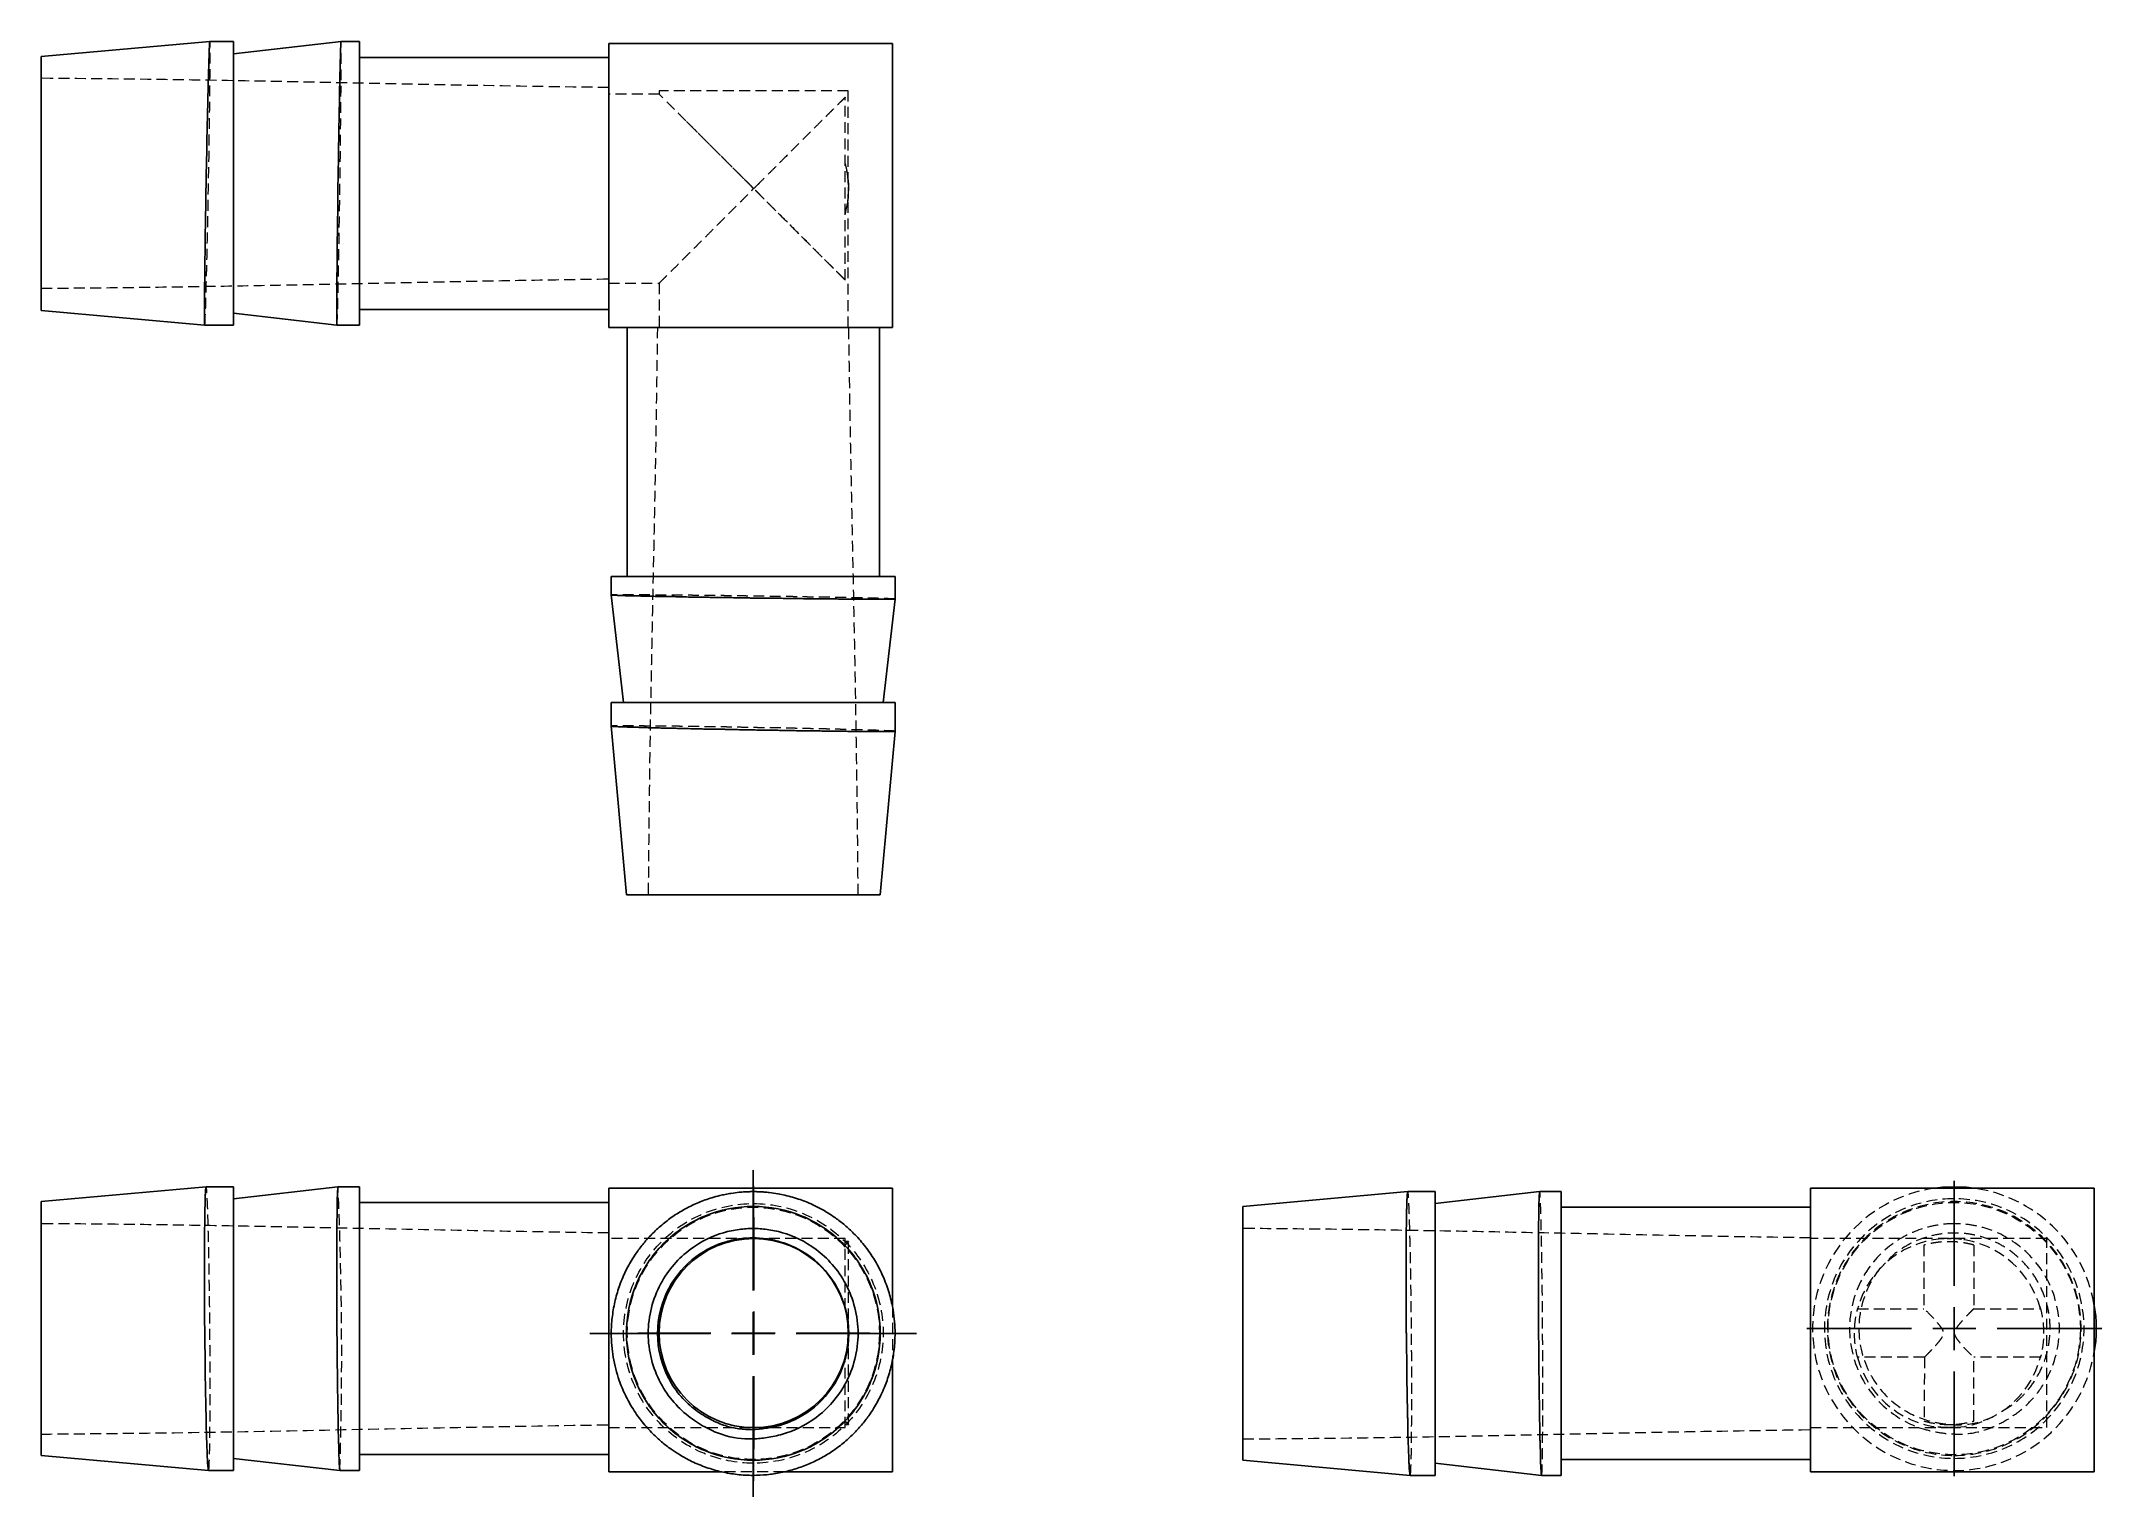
# Model space of a CAD drawing. Header units: millimetres. Extents: x 33 to 273, y 38 to 208.
import ezdxf

# ---------------------------------------------------------------- set-up
doc = ezdxf.new("R2010")
doc.units = ezdxf.units.MM
doc.linetypes.add('HIDDEN', pattern=[1.905, 1.27, -0.635])
doc.layers.add('10', color=7, linetype='Continuous')

# ---------------------------------------------------------------- blocks, each defined once
blk = doc.blocks.new('SW_CENTERMARKSYMBOL_0')
at = {"layer": '10', "color": 0}
for p, q in [((0, 5), (0, 13.52)), ((0, 0), (0, 2.5)), ((-5, 0), (-13.52, 0)), ((0, 0), (-2.5, 0)), ((0, 0), (0, -2.5)), ((0, 0), (2.5, 0)), ((5, 0), (13.52, 0)), ((0, -5), (0, -13.52))]:
    blk.add_line(p, q, dxfattribs=at)
blk = doc.blocks.new('SW_CENTERMARKSYMBOL_1')
at = {"layer": '10', "color": 0}
for p, q in [((0, 5), (0, 19.03)), ((0, 0), (0, 2.5)), ((-5, 0), (-19.03, 0)), ((0, 0), (-2.5, 0)), ((0, 0), (0, -2.5)), ((0, 0), (2.5, 0)), ((5, 0), (19.03, 0)), ((0, -5), (0, -19.03))]:
    blk.add_line(p, q, dxfattribs=at)
blk = doc.blocks.new('SW_CENTERMARKSYMBOL_2')
at = {"layer": '10', "color": 0}
for p, q in [((0, 5), (0, 17.2)), ((0, 0), (0, 2.5)), ((-5, 0), (-17.2, 0)), ((0, 0), (-2.5, 0)), ((0, 0), (0, -2.5)), ((0, 0), (2.5, 0)), ((5, 0), (17.2, 0)), ((0, -5), (0, -17.2))]:
    blk.add_line(p, q, dxfattribs=at)
blk = doc.blocks.new('SW_CENTERMARKSYMBOL_3')
at = {"layer": '10', "color": 0}
for p, q in [((0, 5), (0, 17.2)), ((0, 0), (0, 2.5)), ((-5, 0), (-17.2, 0)), ((0, 0), (-2.5, 0)), ((0, 0), (0, -2.5)), ((0, 0), (2.5, 0)), ((5, 0), (17.2, 0)), ((0, -5), (0, -17.2))]:
    blk.add_line(p, q, dxfattribs=at)

msp = doc.modelspace()

# ---------------------------------------------------------------- linework, layer by layer
at = {"color": 7, "linetype": 'Continuous', "lineweight": 25}
for p, q in [((52.65, 207.52), (33, 205.75)), ((55.41, 207.52), (52.65, 207.52)), ((67.94, 207.52), (55.41, 206.09)), ((55.41, 190.98), (55.41, 207.52)), ((70.11, 207.52), (67.94, 207.52)), ((70.11, 190.98), (70.11, 207.52)), ((99.14, 207.26), (132.21, 207.26)), ((99.14, 174.19), (99.14, 207.26)), ((132.21, 207.26), (132.21, 174.19)), ((99.14, 205.66), (70.11, 205.66)), ((55.41, 174.45), (55.41, 190.98)), ((70.11, 174.45), (70.11, 190.98)), ((33, 176.17), (52.05, 174.45)), ((55.41, 175.83), (67.47, 174.45)), ((70.11, 176.26), (99.14, 176.26)), ((52.06, 174.45), (55.41, 174.45)), ((67.47, 174.45), (70.11, 174.45)), ((132.21, 174.19), (99.14, 174.19)), ((101.3, 174.19), (101.3, 145.16)), ((130.7, 145.16), (130.7, 174.19)), ((99.44, 145.16), (99.44, 142.99)), ((115.97, 145.16), (99.44, 145.16)), ((132.51, 145.16), (115.97, 145.16)), ((132.51, 142.48), (132.51, 145.16)), ((99.44, 143.02), (100.87, 130.46)), ((131.13, 130.46), (132.51, 142.52)), ((99.44, 130.46), (99.44, 127.7)), ((115.97, 130.46), (99.44, 130.46)), ((132.51, 130.46), (115.97, 130.46)), ((132.51, 127.06), (132.51, 130.46)), ((99.44, 127.74), (101.21, 108.05)), ((130.79, 108.05), (132.51, 127.1)), ((52.21, 74.02), (33, 72.29)), ((55.41, 74.02), (52.21, 74.02)), ((67.59, 74.02), (55.41, 72.62)), ((55.41, 40.95), (55.41, 74.02)), ((70.11, 74.02), (67.59, 74.02)), ((70.11, 40.95), (70.11, 74.02)), ((99.14, 72.19), (70.11, 72.19)), ((99.14, 73.86), (99.14, 40.79)), ((132.21, 73.86), (99.14, 73.86)), ((132.21, 73.86), (132.21, 60.05)), ((192.26, 73.45), (173.05, 71.72)), ((195.46, 73.45), (192.26, 73.45)), ((207.64, 73.45), (195.46, 72.06)), ((195.46, 40.38), (195.46, 73.45)), ((210.16, 73.45), (207.64, 73.45)), ((210.16, 40.38), (210.16, 73.45)), ((239.19, 73.86), (239.19, 40.79)), ((272.26, 73.86), (239.19, 73.86)), ((272.26, 73.86), (272.26, 40.79)), ((239.19, 71.63), (210.16, 71.63)), ((132.21, 53.77), (132.21, 40.79)), ((33, 42.7), (52.49, 40.95)), ((52.5, 40.95), (55.41, 40.95)), ((55.41, 42.36), (67.81, 40.95)), ((67.82, 40.95), (70.11, 40.95)), ((70.11, 42.8), (99.14, 42.8)), ((173.05, 42.14), (192.54, 40.38)), ((195.46, 41.8), (207.86, 40.38)), ((210.16, 42.23), (239.19, 42.23)), ((112.31, 40.79), (99.14, 40.79)), ((132.21, 40.79), (119.63, 40.79)), ((192.54, 40.38), (195.46, 40.38)), ((207.86, 40.38), (210.16, 40.38)), ((272.26, 40.79), (239.19, 40.79))]:
    msp.add_line(p, q, dxfattribs=at)
at = {"color": 7, "linetype": 'HIDDEN', "lineweight": 18}
for p, q in [((127.06, 201.75), (105.02, 201.75)), ((105.02, 201.75), (105.02, 201.37)), ((127.06, 190.99), (127.06, 201.75)), ((105.03, 201.38), (99.14, 201.38)), ((126.39, 200.71), (126.7, 201.01)), ((126.7, 179.7), (126.7, 201.01)), ((127.06, 174.19), (127.06, 189.71)), ((99.14, 179.33), (105.03, 179.33)), ((105.02, 179.34), (105.02, 174.19)), ((115.98, 67.98), (99.14, 67.98)), ((126.7, 67.98), (116.09, 67.98)), ((126.7, 59.78), (126.7, 67.98)), ((127.09, 67.62), (126.7, 67.62)), ((127.1, 56.67), (127.09, 67.62)), ((255.34, 67.98), (239.19, 67.98)), ((266.75, 67.98), (255.34, 67.98)), ((266.75, 45.94), (266.75, 67.98)), ((252.42, 67.21), (252.42, 59.8)), ((247.42, 64.61), (247.35, 64.54)), ((132.21, 60.05), (132.21, 53.77)), ((244.7, 59.78), (252.42, 59.78)), ((258.26, 59.78), (266.01, 59.78)), ((127.1, 46.31), (127.1, 56.35)), ((126.7, 45.94), (126.7, 54.14)), ((252.48, 54.14), (244.7, 54.14)), ((266.01, 54.14), (258.26, 54.14)), ((258.26, 46.71), (258.26, 54.1)), ((99.14, 45.94), (116.06, 45.94)), ((116.06, 45.94), (126.7, 45.94)), ((126.7, 46.31), (127.1, 46.31)), ((239.19, 45.94), (255.3, 45.94)), ((255.41, 45.94), (266.75, 45.94)), ((119.63, 40.79), (112.31, 40.79))]:
    msp.add_line(p, q, dxfattribs=at)
at = {"color": 7, "linetype": 'Continuous', "lineweight": 25, "flags": 128}
for points in [[(253.75, 73.86), (254.58, 73.96), (255.98, 74.02)], [(255.98, 74.02), (257.39, 73.96), (258.22, 73.86)]]:
    msp.add_lwpolyline(points, dxfattribs=at)
at = {"color": 7, "linetype": 'HIDDEN', "lineweight": 18}
for centre in [(255.96, 57.49), (116, 56.93)]:
    msp.add_circle(centre, 14.7, dxfattribs=at)
at = {"color": 7, "linetype": 'Continuous', "lineweight": 25}
msp.add_circle((116.04, 56.96), 11.02, dxfattribs=at)
at = {"color": 7, "linetype": 'HIDDEN', "lineweight": 18}
for centre, radius, start, end in [((-377.72, 54.48), 445.74, 358.2657, 2.5115), ((255.98, 57.48), 16.53, 97.7708, 349.7706), ((255.98, 57.48), 16.53, 10.2294, 82.2292), ((255.35, 56.96), 11.02, 14.8366, 165.1634), ((255.35, 56.96), 11.02, 194.8349, 345.1651)]:
    msp.add_arc(centre, radius, start, end, dxfattribs=at)
at = {"color": 7, "linetype": 'Continuous', "lineweight": 25}
msp.add_arc((255.98, 57.48), 16.53, 349.7706, 10.2294, dxfattribs=at)
at = {"color": 7, "linetype": 'HIDDEN', "lineweight": 18}
for points, knots in [([(52.06, 174.46), (52.07, 174.49), (52.09, 174.56), (52.11, 174.95), (52.12, 175.54), (52.16, 176.29), (52.2, 177.24), (52.22, 178.38), (52.25, 179.65), (52.3, 181.08), (52.33, 182.65), (52.36, 184.29), (52.41, 186.04), (52.45, 187.85), (52.47, 189.69), (52.5, 191.56), (52.55, 193.41), (52.58, 195.23), (52.59, 197.01), (52.62, 198.69), (52.65, 200.3), (52.65, 201.78), (52.67, 203.11), (52.69, 204.31), (52.69, 205.34), (52.68, 206.15), (52.68, 206.82), (52.69, 207.29), (52.67, 207.43), (52.66, 207.47)], [0, 0, 0, 0, 0.0281792, 0.0828976, 0.1110748, 0.1392518, 0.193972, 0.2221506, 0.2503289, 0.3050822, 0.333278, 0.3614738, 0.4162332, 0.444432, 0.4726307, 0.5273618, 0.5555462, 0.5837303, 0.6384705, 0.6666596, 0.6948486, 0.7496062, 0.7778044, 0.8060028, 0.860742, 0.8889319, 0.9171217, 0.9718271, 1, 1, 1, 1]), ([(67.47, 174.45), (67.47, 174.45), (67.47, 174.41), (67.48, 174.51), (67.51, 174.72), (67.51, 175.21), (67.53, 175.9), (67.57, 176.73), (67.59, 177.78), (67.61, 179), (67.64, 180.34), (67.68, 181.84), (67.7, 183.45), (67.72, 185.14), (67.76, 186.93), (67.79, 188.76), (67.81, 190.61), (67.84, 192.48), (67.87, 194.31), (67.88, 196.12), (67.9, 197.86), (67.93, 199.49), (67.94, 201.05), (67.94, 202.46), (67.96, 203.71), (67.97, 204.84), (67.96, 205.78), (67.96, 206.5), (67.97, 207.07), (67.96, 207.43), (67.94, 207.5), (67.94, 207.52)], [0, 0, 0, 0, 0.000643, 0.028032, 0.05542, 0.108617, 0.136011, 0.163405, 0.216605, 0.244, 0.271396, 0.324596, 0.351992, 0.379388, 0.432601, 0.460004, 0.487407, 0.540618, 0.56802, 0.595421, 0.648615, 0.676008, 0.7034, 0.756599, 0.783995, 0.811391, 0.8646, 0.892002, 0.919403, 0.972603, 1, 1, 1, 1]), ([(99.14, 202.14), (93.63, 202.22), (82.6, 202.38), (66.07, 202.73), (49.54, 203.06), (38.51, 203.17), (33, 203.22)], [0, 0, 0, 0, 0.249997, 0.500012, 0.750019, 1, 1, 1, 1]), ([(105.03, 179.34), (105.03, 179.35), (105.05, 179.36), (105.2, 179.52), (105.4, 179.72), (105.59, 179.9), (105.81, 180.12), (106.13, 180.44), (106.57, 180.89), (107.08, 181.39), (107.53, 181.84), (107.9, 182.22), (108.3, 182.61), (108.76, 183.07), (109.29, 183.6), (109.9, 184.22), (110.58, 184.89), (111.3, 185.62), (111.97, 186.28), (112.56, 186.88), (113.07, 187.39), (113.59, 187.91), (114.12, 188.43), (114.64, 188.95), (115.16, 189.48), (115.56, 189.88), (115.81, 190.13), (115.9, 190.23), (115.96, 190.29), (115.98, 190.33), (115.98, 190.35), (115.98, 190.37), (115.97, 190.4), (115.91, 190.48), (115.78, 190.61), (115.58, 190.81), (115.28, 191.12), (114.9, 191.49), (114.46, 191.94), (114.04, 192.36), (113.64, 192.76), (113.27, 193.12), (112.93, 193.46), (112.44, 193.95), (111.81, 194.58), (111.05, 195.34), (110.36, 196.03), (109.72, 196.67), (109.13, 197.27), (108.58, 197.82), (108.06, 198.33), (107.57, 198.82), (107.11, 199.29), (106.67, 199.72), (106.21, 200.19), (105.74, 200.65), (105.34, 201.05), (105.1, 201.29), (105, 201.39), (105.02, 201.37), (105.03, 201.37)], [0, 0, 0, 0, 0.024785, 0.055127, 0.070641, 0.086434, 0.102545, 0.119015, 0.147162, 0.177061, 0.192711, 0.208841, 0.225463, 0.242589, 0.264404, 0.287635, 0.312293, 0.338392, 0.365939, 0.382526, 0.400152, 0.418464, 0.435883, 0.453469, 0.471221, 0.489141, 0.493761, 0.496898, 0.498838, 0.49937, 0.499826, 0.500317, 0.500815, 0.502264, 0.507449, 0.514074, 0.522588, 0.537953, 0.552154, 0.567586, 0.580646, 0.593008, 0.604673, 0.615642, 0.643868, 0.670547, 0.69569, 0.719304, 0.7414, 0.763477, 0.784523, 0.804557, 0.826548, 0.847662, 0.867943, 0.901486, 0.933561, 0.964498, 0.994662, 1, 1, 1, 1]), ([(126.7, 201.01), (126.67, 200.99), (126.62, 200.93), (126.54, 200.85), (126.45, 200.76), (126.35, 200.66), (126.24, 200.55), (126.13, 200.44), (126, 200.32), (125.88, 200.19), (125.74, 200.05), (125.59, 199.91), (125.44, 199.76), (125.28, 199.6), (125.12, 199.43), (124.83, 199.14), (124.4, 198.71), (123.79, 198.1), (123.1, 197.42), (122.18, 196.5), (120.95, 195.27), (119.7, 194.02), (118.64, 192.95), (117.78, 192.1), (116.98, 191.29), (116.42, 190.73), (116.18, 190.48), (116.13, 190.42), (116.11, 190.38), (116.1, 190.36), (116.1, 190.35), (116.1, 190.33), (116.12, 190.3), (116.16, 190.26), (116.21, 190.19), (116.29, 190.11), (116.39, 190.01), (116.53, 189.87), (116.76, 189.64), (117.09, 189.31), (117.65, 188.75), (118.33, 188.07), (119.43, 186.96), (120.73, 185.67), (122, 184.39), (122.96, 183.44), (123.67, 182.73), (124.3, 182.09), (124.8, 181.59), (125.18, 181.21), (125.47, 180.92), (125.74, 180.66), (125.98, 180.42), (126.2, 180.2), (126.39, 180.01), (126.56, 179.84), (126.65, 179.75), (126.7, 179.7)], [0, 0, 0, 0, 0.00813, 0.016349, 0.024661, 0.033071, 0.041582, 0.050199, 0.058925, 0.067763, 0.076718, 0.085793, 0.09499, 0.104314, 0.113766, 0.12335, 0.151605, 0.181507, 0.213104, 0.246437, 0.303595, 0.368936, 0.398218, 0.430738, 0.46997, 0.492608, 0.496474, 0.498401, 0.499392, 0.499883, 0.500127, 0.500373, 0.501309, 0.502933, 0.505268, 0.508321, 0.51202, 0.517327, 0.524244, 0.539512, 0.556057, 0.5897, 0.619648, 0.687296, 0.745997, 0.78041, 0.812976, 0.843738, 0.872745, 0.890008, 0.906845, 0.923275, 0.939315, 0.954985, 0.970308, 0.985304, 1, 1, 1, 1]), ([(108.21, 198.19), (108.28, 198.12), (108.49, 197.91), (108.86, 197.53), (109.34, 197.06), (109.85, 196.54), (110.41, 195.99), (111, 195.39), (111.64, 194.75), (112.22, 194.18), (112.73, 193.67), (113.17, 193.22), (113.64, 192.75), (114.12, 192.28), (114.6, 191.8), (114.96, 191.44), (115.23, 191.17), (115.39, 191.01), (115.57, 190.83), (115.73, 190.67), (115.85, 190.56), (115.91, 190.5), (115.96, 190.45), (116, 190.43), (116.02, 190.42), (116.04, 190.41), (116.04, 190.41)], [0, 0, 0, 0, 0.0310812, 0.0941301, 0.1603097, 0.2302021, 0.3038357, 0.3812349, 0.4624207, 0.5474112, 0.5983924, 0.652941, 0.7110591, 0.7727482, 0.8253069, 0.8859745, 0.9049449, 0.9239236, 0.9429105, 0.9714249, 0.9799871, 0.9856818, 0.9933195, 0.9972462, 0.9987497, 1, 1, 1, 1]), ([(126.69, 187.42), (126.82, 187.89), (126.93, 188.37), (127.07, 189.35), (127.1, 189.85), (127.1, 190.86), (127.06, 191.35), (126.93, 192.32), (126.83, 192.8), (126.7, 193.26)], [0, 0, 0, 0, 0.25, 0.25, 0.5, 0.5, 0.75, 0.75, 1, 1, 1, 1]), ([(126.69, 193.26), (126.72, 193.17), (126.76, 193), (126.82, 192.73), (126.88, 192.46), (126.93, 192.2), (126.97, 191.93), (127.01, 191.67), (127.04, 191.4), (127.06, 191.14), (127.08, 190.87), (127.09, 190.61), (127.09, 190.27), (127.08, 189.86), (127.05, 189.37), (126.99, 188.89), (126.92, 188.4), (126.82, 187.91), (126.73, 187.58), (126.69, 187.42)], [0, 0, 0, 0, 0.047278, 0.094101, 0.140491, 0.186472, 0.232068, 0.277303, 0.322202, 0.366791, 0.411095, 0.455142, 0.498957, 0.579723, 0.661371, 0.744068, 0.827971, 0.913233, 1, 1, 1, 1]), ([(116.04, 190.41), (116.04, 190.41), (116.05, 190.41), (116.07, 190.42), (116.11, 190.44), (116.16, 190.48), (116.21, 190.53), (116.27, 190.59), (116.64, 190.95), (116.98, 191.3), (117.31, 191.62)], [0, 0, 0, 0, 0.0050278, 0.011111, 0.0367765, 0.074641, 0.1200851, 0.1618902, 0.2193582, 1, 1, 1, 1]), ([(126.7, 179.7), (126.67, 179.72), (126.62, 179.78), (126.53, 179.86), (126.44, 179.95), (126.34, 180.05), (126.23, 180.16), (126.12, 180.28), (125.99, 180.4), (125.86, 180.53), (125.72, 180.67), (125.57, 180.82), (125.42, 180.98), (125.26, 181.14), (125.09, 181.31), (124.8, 181.6), (124.35, 182.04), (123.73, 182.66), (123.03, 183.36), (122.1, 184.3), (120.84, 185.55), (119.3, 187.1), (118.09, 188.3), (117.29, 189.1), (116.94, 189.46), (116.65, 189.74), (116.47, 189.92), (116.36, 190.03), (116.28, 190.11), (116.22, 190.16), (116.18, 190.2), (116.14, 190.24), (116.1, 190.27), (116.07, 190.29), (116.05, 190.29), (116.04, 190.3)], [0, 0, 0, 0, 0.016459, 0.033104, 0.049945, 0.06699, 0.084249, 0.101728, 0.119436, 0.13738, 0.155567, 0.174005, 0.192699, 0.211657, 0.230885, 0.250388, 0.307478, 0.368086, 0.432311, 0.500236, 0.616053, 0.749012, 0.874387, 0.90123, 0.937185, 0.957793, 0.96859, 0.978051, 0.984293, 0.987867, 0.990573, 0.993967, 0.996644, 0.998632, 1, 1, 1, 1]), ([(126.99, 191.65), (127.04, 191.21), (127.13, 190.3), (127.03, 189.39), (126.98, 188.92)], [0, 0, 0, 0, 0.486678, 1, 1, 1, 1]), ([(33, 178.75), (36.06, 178.77), (42.09, 178.82), (51, 178.95), (59.65, 179.1), (68.94, 179.28), (78.78, 179.48), (89.11, 179.69), (95.85, 179.79), (99.14, 179.84)], [0, 0, 0, 0, 0.138657, 0.273417, 0.404277, 0.531237, 0.694441, 0.850697, 1, 1, 1, 1]), ([(104.82, 174.19), (104.74, 168.68), (104.58, 157.65), (104.23, 141.12), (103.9, 124.58), (103.79, 113.56), (103.74, 108.05)], [0, 0, 0, 0, 0.249997, 0.500012, 0.750019, 1, 1, 1, 1]), ([(128.21, 108.05), (128.19, 111.11), (128.14, 117.13), (128.01, 126.05), (127.86, 134.7), (127.68, 143.98), (127.47, 153.83), (127.27, 164.16), (127.17, 170.9), (127.12, 174.19)], [0, 0, 0, 0, 0.138657, 0.273417, 0.404277, 0.531237, 0.694441, 0.850697, 1, 1, 1, 1]), ([(132.51, 142.52), (132.51, 142.52), (132.51, 142.52), (132.5, 142.52), (132.48, 142.53), (132.42, 142.54), (132.33, 142.54), (132.22, 142.55), (132.08, 142.56), (131.88, 142.56), (131.6, 142.57), (131.3, 142.57), (130.94, 142.59), (130.54, 142.6), (130.12, 142.62), (129.76, 142.63), (129.5, 142.63), (129.24, 142.64), (128.9, 142.64), (128.46, 142.65), (128.03, 142.66), (127.64, 142.66), (127.18, 142.67), (126.6, 142.69), (125.98, 142.7), (125.39, 142.72), (124.84, 142.73), (124.23, 142.74), (123.54, 142.75), (122.87, 142.75), (122.28, 142.76), (121.68, 142.77), (120.96, 142.79), (120.19, 142.81), (119.5, 142.82), (118.91, 142.83), (118.33, 142.83), (117.69, 142.84), (117.03, 142.85), (116.45, 142.86), (115.99, 142.86), (115.53, 142.87), (114.93, 142.88), (114.23, 142.89), (113.53, 142.9), (112.92, 142.91), (112.37, 142.92), (111.78, 142.92), (111.1, 142.93), (110.36, 142.94), (109.58, 142.94), (108.74, 142.96), (107.85, 142.97), (107.06, 142.98), (106.37, 142.99), (105.66, 142.99), (104.95, 142.99), (104.17, 142.99), (103.41, 143), (102.62, 143.02), (101.93, 143.02), (101.27, 143.01), (100.7, 143.01), (100.23, 143.01), (99.9, 143.01), (99.72, 143.01), (99.62, 143.01), (99.56, 143), (99.5, 143), (99.46, 142.99), (99.44, 142.99), (99.44, 142.99), (99.44, 142.99), (99.44, 142.99)], [0, 0, 0, 0, 0.000476, 0.008134, 0.019689, 0.035141, 0.048724, 0.060553, 0.070838, 0.088809, 0.107048, 0.123751, 0.138775, 0.158186, 0.175108, 0.187774, 0.196185, 0.201606, 0.213614, 0.229079, 0.240633, 0.250305, 0.261896, 0.277446, 0.294787, 0.30806, 0.319156, 0.332665, 0.349209, 0.365083, 0.3753, 0.386407, 0.402146, 0.419281, 0.43264, 0.4433, 0.453747, 0.466609, 0.480534, 0.491779, 0.500182, 0.507067, 0.518535, 0.534585, 0.547742, 0.55951, 0.570205, 0.580096, 0.594348, 0.611253, 0.624838, 0.642766, 0.664668, 0.68256, 0.696441, 0.712361, 0.734088, 0.749809, 0.774806, 0.798424, 0.822986, 0.846394, 0.874935, 0.899654, 0.925741, 0.945139, 0.95211, 0.961006, 0.971839, 0.983297, 0.992563, 0.999584, 1, 1, 1, 1]), ([(132.51, 127.1), (132.51, 127.1), (132.51, 127.1), (132.5, 127.11), (132.48, 127.12), (132.42, 127.13), (132.33, 127.14), (132.22, 127.15), (132.08, 127.15), (131.88, 127.16), (131.6, 127.17), (131.3, 127.18), (130.94, 127.19), (130.54, 127.21), (130.12, 127.23), (129.76, 127.24), (129.5, 127.25), (129.24, 127.26), (128.9, 127.26), (128.46, 127.27), (128.03, 127.28), (127.64, 127.29), (127.18, 127.3), (126.6, 127.32), (125.98, 127.34), (125.39, 127.36), (124.84, 127.37), (124.23, 127.38), (123.54, 127.39), (122.87, 127.41), (122.28, 127.42), (121.68, 127.43), (120.96, 127.45), (120.19, 127.47), (119.5, 127.49), (118.91, 127.5), (118.33, 127.51), (117.69, 127.52), (117.03, 127.52), (116.45, 127.53), (115.99, 127.54), (115.53, 127.55), (114.93, 127.56), (114.23, 127.58), (113.53, 127.59), (112.92, 127.61), (112.37, 127.61), (111.78, 127.62), (111.1, 127.63), (110.36, 127.64), (109.58, 127.65), (108.74, 127.66), (107.85, 127.68), (107.06, 127.69), (106.37, 127.7), (105.66, 127.7), (104.95, 127.71), (104.17, 127.71), (103.41, 127.72), (102.62, 127.74), (101.92, 127.74), (101.27, 127.73), (100.7, 127.73), (100.23, 127.73), (99.9, 127.73), (99.72, 127.73), (99.62, 127.73), (99.56, 127.72), (99.5, 127.71), (99.46, 127.71), (99.44, 127.7), (99.44, 127.7), (99.44, 127.7), (99.44, 127.7)], [0, 0, 0, 0, 0.000484, 0.008139, 0.019694, 0.035149, 0.048731, 0.06056, 0.070845, 0.088816, 0.107055, 0.123756, 0.138782, 0.15819, 0.175108, 0.187776, 0.196192, 0.201607, 0.213617, 0.229087, 0.240641, 0.250314, 0.261905, 0.277455, 0.294794, 0.308067, 0.319164, 0.332673, 0.349218, 0.365091, 0.375309, 0.386415, 0.402155, 0.419289, 0.432649, 0.443309, 0.453756, 0.466619, 0.480544, 0.491789, 0.500192, 0.507076, 0.518544, 0.534595, 0.547753, 0.559522, 0.570217, 0.580107, 0.594359, 0.611264, 0.624849, 0.642778, 0.66468, 0.682573, 0.696455, 0.712373, 0.7341, 0.749822, 0.774821, 0.798438, 0.822997, 0.846404, 0.874946, 0.899667, 0.92575, 0.94515, 0.952121, 0.961016, 0.971851, 0.983308, 0.992574, 0.999599, 1, 1, 1, 1]), ([(52.5, 41), (52.5, 40.98), (52.51, 40.95), (52.55, 41.11), (52.58, 41.45), (52.59, 42.03), (52.62, 42.83), (52.65, 43.76), (52.65, 44.9), (52.67, 46.2), (52.69, 47.62), (52.69, 49.18), (52.68, 50.85), (52.68, 52.59), (52.69, 54.4), (52.66, 56.24), (52.64, 58.1), (52.64, 59.96), (52.61, 61.77), (52.58, 63.55), (52.56, 65.24), (52.53, 66.82), (52.49, 68.31), (52.45, 69.65), (52.43, 70.82), (52.39, 71.85), (52.34, 72.69), (52.31, 73.31), (52.29, 73.69), (52.25, 73.96), (52.22, 74), (52.21, 74.02)], [0, 0, 0, 0, 0.020008, 0.047224, 0.07444, 0.1273, 0.154521, 0.181742, 0.234619, 0.261848, 0.289078, 0.341937, 0.369159, 0.39638, 0.449207, 0.476412, 0.503617, 0.556445, 0.583649, 0.610853, 0.663696, 0.690907, 0.718119, 0.770968, 0.798183, 0.825397, 0.878266, 0.905492, 0.932718, 0.966171, 1, 1, 1, 1]), ([(116, 41.8), (117.98, 41.8), (119.96, 42.19), (121.79, 42.95), (123.62, 43.71), (125.3, 44.83), (126.7, 46.23), (128.1, 47.63), (129.22, 49.31), (129.98, 51.14), (130.74, 52.97), (131.13, 54.95), (131.13, 56.93), (131.13, 58.91), (130.74, 60.89), (129.98, 62.72), (129.22, 64.55), (128.1, 66.23), (126.7, 67.63), (125.3, 69.03), (123.62, 70.15), (121.79, 70.91), (119.96, 71.66), (117.98, 72.06), (116, 72.06), (114.02, 72.06), (112.04, 71.66), (110.21, 70.91), (108.38, 70.15), (106.7, 69.03), (105.3, 67.63), (103.9, 66.23), (102.78, 64.55), (102.02, 62.72), (101.27, 60.89), (100.87, 58.91), (100.87, 56.93), (100.87, 54.95), (101.27, 52.97), (102.02, 51.14), (102.78, 49.31), (103.9, 47.63), (105.3, 46.23), (106.7, 44.83), (108.38, 43.71), (110.21, 42.95), (112.04, 42.19), (114.02, 41.8), (116, 41.8)], [0, 0, 0, 0, 0.0625, 0.0625, 0.0625, 0.125, 0.125, 0.125, 0.1875, 0.1875, 0.1875, 0.25, 0.25, 0.25, 0.3125, 0.3125, 0.3125, 0.375, 0.375, 0.375, 0.4375, 0.4375, 0.4375, 0.5, 0.5, 0.5, 0.5625, 0.5625, 0.5625, 0.625, 0.625, 0.625, 0.6875, 0.6875, 0.6875, 0.75, 0.75, 0.75, 0.8125, 0.8125, 0.8125, 0.875, 0.875, 0.875, 0.9375, 0.9375, 0.9375, 1, 1, 1, 1]), ([(192.54, 40.38), (192.54, 40.38), (192.54, 40.38), (192.55, 40.39), (192.56, 40.41), (192.58, 40.47), (192.59, 40.56), (192.61, 40.66), (192.61, 40.78), (192.62, 40.92), (192.63, 41.11), (192.64, 41.36), (192.65, 41.66), (192.66, 42.04), (192.68, 42.5), (192.69, 42.99), (192.7, 43.45), (192.7, 43.98), (192.71, 44.58), (192.71, 45.33), (192.72, 46.15), (192.74, 47.14), (192.74, 48.17), (192.73, 49.32), (192.73, 50.53), (192.73, 51.82), (192.73, 52.99), (192.73, 53.88), (192.73, 54.48), (192.72, 54.94), (192.71, 55.48), (192.71, 56.02), (192.7, 56.5), (192.7, 56.9), (192.7, 57.33), (192.69, 57.93), (192.69, 58.65), (192.68, 59.36), (192.68, 59.96), (192.67, 60.52), (192.66, 61.11), (192.65, 61.79), (192.64, 62.53), (192.62, 63.3), (192.61, 64.17), (192.6, 65.07), (192.59, 65.85), (192.58, 66.39), (192.56, 66.83), (192.55, 67.29), (192.54, 67.79), (192.52, 68.23), (192.51, 68.68), (192.5, 69.23), (192.48, 69.85), (192.47, 70.42), (192.45, 70.92), (192.43, 71.41), (192.41, 71.84), (192.39, 72.18), (192.37, 72.43), (192.36, 72.69), (192.35, 72.91), (192.34, 73.07), (192.33, 73.2), (192.31, 73.31), (192.29, 73.4), (192.27, 73.44), (192.26, 73.45), (192.26, 73.45)], [0, 0, 0, 0, 0.000668, 0.007551, 0.019019, 0.03507, 0.048227, 0.059996, 0.070691, 0.080581, 0.094833, 0.111738, 0.125322, 0.14325, 0.165152, 0.183045, 0.196926, 0.212845, 0.234571, 0.250292, 0.27529, 0.298907, 0.323466, 0.346872, 0.375413, 0.400134, 0.426217, 0.445617, 0.452587, 0.461482, 0.472317, 0.483773, 0.493039, 0.500064, 0.506608, 0.518142, 0.534666, 0.547798, 0.559509, 0.570162, 0.580491, 0.594654, 0.611233, 0.625021, 0.642545, 0.666034, 0.683762, 0.695542, 0.703544, 0.715097, 0.729114, 0.740912, 0.749943, 0.765075, 0.786696, 0.805319, 0.820111, 0.838481, 0.861046, 0.874753, 0.886335, 0.901757, 0.919263, 0.932596, 0.942689, 0.9561, 0.973382, 0.988553, 1, 1, 1, 1]), ([(207.86, 40.38), (207.86, 40.38), (207.86, 40.38), (207.87, 40.39), (207.88, 40.41), (207.89, 40.47), (207.9, 40.56), (207.91, 40.66), (207.92, 40.78), (207.92, 40.92), (207.93, 41.11), (207.94, 41.36), (207.94, 41.66), (207.96, 42.04), (207.97, 42.5), (207.98, 42.99), (207.99, 43.45), (207.99, 43.98), (207.99, 44.58), (207.99, 45.33), (208, 46.15), (208.02, 47.14), (208.02, 48.17), (208.01, 49.32), (208.01, 50.53), (208.01, 51.82), (208.01, 52.99), (208.01, 53.88), (208.01, 54.48), (208, 54.94), (208, 55.48), (207.99, 56.02), (207.99, 56.5), (207.98, 56.9), (207.98, 57.33), (207.98, 57.93), (207.98, 58.64), (207.97, 59.36), (207.97, 59.96), (207.96, 60.52), (207.96, 61.11), (207.95, 61.79), (207.94, 62.53), (207.92, 63.3), (207.91, 64.17), (207.91, 65.07), (207.9, 65.85), (207.89, 66.39), (207.88, 66.83), (207.87, 67.29), (207.86, 67.79), (207.85, 68.23), (207.84, 68.68), (207.83, 69.23), (207.82, 69.85), (207.81, 70.42), (207.79, 70.92), (207.77, 71.41), (207.75, 71.84), (207.74, 72.18), (207.73, 72.43), (207.72, 72.69), (207.71, 72.91), (207.7, 73.07), (207.69, 73.2), (207.68, 73.31), (207.66, 73.4), (207.65, 73.44), (207.64, 73.45), (207.64, 73.45)], [0, 0, 0, 0, 0.0006665, 0.0075511, 0.0190185, 0.0350681, 0.048225, 0.0599933, 0.0706873, 0.0805781, 0.0948301, 0.1117353, 0.1253195, 0.1432475, 0.1651489, 0.1830405, 0.1969216, 0.2128412, 0.2345678, 0.2502882, 0.2752849, 0.2989017, 0.3234635, 0.3468714, 0.375412, 0.4001298, 0.4262167, 0.4456139, 0.4525856, 0.4614811, 0.4723139, 0.4837717, 0.4930373, 0.5000586, 0.5066112, 0.5181462, 0.534663, 0.5477965, 0.5595086, 0.57016, 0.5804936, 0.5946557, 0.6112312, 0.6250231, 0.6425435, 0.6660394, 0.6837678, 0.6955416, 0.7035444, 0.7150965, 0.7291129, 0.740912, 0.7499421, 0.7650768, 0.7866962, 0.8053184, 0.8201093, 0.8384794, 0.8610478, 0.8747537, 0.8863351, 0.9017555, 0.9192607, 0.9325931, 0.942686, 0.9560987, 0.973381, 0.9885535, 1, 1, 1, 1]), ([(255.96, 42.36), (253.98, 42.36), (252, 42.76), (250.17, 43.52), (248.34, 44.27), (246.66, 45.4), (245.26, 46.8), (243.86, 48.2), (242.74, 49.87), (241.98, 51.7), (241.22, 53.53), (240.83, 55.51), (240.83, 57.49), (240.83, 59.47), (241.22, 61.45), (241.98, 63.28), (242.74, 65.11), (243.86, 66.79), (245.26, 68.19), (246.66, 69.59), (248.34, 70.71), (250.17, 71.47), (252, 72.23), (253.98, 72.62), (255.96, 72.62), (257.94, 72.62), (259.92, 72.23), (261.75, 71.47), (263.58, 70.71), (265.26, 69.59), (266.66, 68.19), (268.06, 66.79), (269.18, 65.11), (269.94, 63.28), (270.69, 61.45), (271.09, 59.47), (271.09, 57.49), (271.09, 55.51), (270.69, 53.53), (269.94, 51.7), (269.18, 49.87), (268.06, 48.2), (266.66, 46.8), (265.26, 45.4), (263.58, 44.27), (261.75, 43.52), (259.92, 42.76), (257.94, 42.36), (255.96, 42.36)], [0, 0, 0, 0, 0.0625, 0.0625, 0.0625, 0.125, 0.125, 0.125, 0.1875, 0.1875, 0.1875, 0.25, 0.25, 0.25, 0.3125, 0.3125, 0.3125, 0.375, 0.375, 0.375, 0.4375, 0.4375, 0.4375, 0.5, 0.5, 0.5, 0.5625, 0.5625, 0.5625, 0.625, 0.625, 0.625, 0.6875, 0.6875, 0.6875, 0.75, 0.75, 0.75, 0.8125, 0.8125, 0.8125, 0.875, 0.875, 0.875, 0.9375, 0.9375, 0.9375, 1, 1, 1, 1]), ([(255.96, 42.7), (254.02, 42.7), (252.09, 43.09), (250.3, 43.83), (248.51, 44.57), (246.87, 45.66), (245.5, 47.03), (244.13, 48.4), (243.03, 50.04), (242.29, 51.83), (241.55, 53.62), (241.17, 55.56), (241.17, 57.49), (241.17, 59.43), (241.55, 61.37), (242.29, 63.15), (243.03, 64.94), (244.13, 66.58), (245.5, 67.95), (246.87, 69.32), (248.51, 70.42), (250.3, 71.16), (252.09, 71.9), (254.02, 72.29), (255.96, 72.29), (257.89, 72.29), (259.83, 71.9), (261.62, 71.16), (263.41, 70.42), (265.05, 69.32), (266.42, 67.95), (267.79, 66.58), (268.88, 64.94), (269.62, 63.15), (270.37, 61.37), (270.75, 59.43), (270.75, 57.49), (270.75, 55.56), (270.37, 53.62), (269.62, 51.83), (268.88, 50.04), (267.79, 48.4), (266.42, 47.03), (265.05, 45.66), (263.41, 44.57), (261.62, 43.83), (259.83, 43.09), (257.89, 42.7), (255.96, 42.7)], [0, 0, 0, 0, 0.0625, 0.0625, 0.0625, 0.125, 0.125, 0.125, 0.1875, 0.1875, 0.1875, 0.25, 0.25, 0.25, 0.3125, 0.3125, 0.3125, 0.375, 0.375, 0.375, 0.4375, 0.4375, 0.4375, 0.5, 0.5, 0.5, 0.5625, 0.5625, 0.5625, 0.625, 0.625, 0.625, 0.6875, 0.6875, 0.6875, 0.75, 0.75, 0.75, 0.8125, 0.8125, 0.8125, 0.875, 0.875, 0.875, 0.9375, 0.9375, 0.9375, 1, 1, 1, 1]), ([(99.14, 68.63), (95.85, 68.68), (89.11, 68.78), (78.78, 68.98), (68.94, 69.18), (59.65, 69.36), (51, 69.52), (42.09, 69.65), (36.06, 69.69), (33, 69.71)], [0, 0, 0, 0, 0.149303, 0.305559, 0.468763, 0.595723, 0.726583, 0.861343, 1, 1, 1, 1]), ([(255.98, 69.71), (256.52, 69.71), (257.59, 69.65), (260.04, 69.16), (263.36, 67.64), (267.14, 63.58), (268.76, 57.48), (267.41, 52.41), (265.25, 49.34), (263.33, 47.6), (261.37, 46.4), (258.96, 45.37), (256.68, 45.09), (254.38, 45.32), (251.98, 45.79), (248.59, 47.32), (244.84, 51.38), (243.21, 57.48), (244.83, 63.58), (248.6, 67.64), (251.98, 69.16), (254.4, 69.65), (255.45, 69.71), (255.98, 69.71)], [0, 0, 0, 0, 0.03125, 0.0625, 0.125, 0.1875, 0.25, 0.3125, 0.34375, 0.375, 0.40625, 0.4375, 0.5, 0.53125, 0.5625, 0.625, 0.6875, 0.75, 0.8125, 0.875, 0.9375, 0.96875, 1, 1, 1, 1]), ([(127.09, 67.62), (127.09, 67.62), (127.12, 67.65), (127.01, 67.54), (126.8, 67.32), (126.69, 67.21)], [0, 0, 0, 0, 0.002758, 0.490586, 1, 1, 1, 1]), ([(239.19, 68.06), (235.9, 68.11), (229.16, 68.21), (218.83, 68.42), (208.98, 68.62), (199.7, 68.8), (191.05, 68.95), (182.13, 69.08), (176.11, 69.13), (173.05, 69.15)], [0, 0, 0, 0, 0.149303, 0.305559, 0.468763, 0.595723, 0.726583, 0.861343, 1, 1, 1, 1]), ([(261.65, 47.92), (262.07, 48.17), (262.82, 48.62), (263.78, 49.48), (264.76, 50.53), (265.74, 51.97), (266.54, 53.75), (267.02, 55.63), (267.19, 57.5), (267.02, 59.39), (266.54, 61.22), (265.76, 62.95), (264.7, 64.51), (263.4, 65.88), (261.9, 67.01), (260.19, 67.88), (258.59, 68.36), (257.17, 68.59), (255.76, 68.66), (254.09, 68.52), (252.26, 68.05), (250.51, 67.26), (248.95, 66.24), (248.11, 65.33), (247.71, 64.9)], [0, 0, 0, 0, 0.037985, 0.068826, 0.09966, 0.150852, 0.203763, 0.251906, 0.301382, 0.349913, 0.399878, 0.448252, 0.498065, 0.546029, 0.595305, 0.644261, 0.694779, 0.725456, 0.756476, 0.805198, 0.85533, 0.904059, 0.954283, 1, 1, 1, 1]), ([(258.26, 67.21), (258.17, 67.24), (258, 67.29), (257.73, 67.35), (257.46, 67.41), (257.2, 67.46), (256.93, 67.5), (256.67, 67.54), (256.4, 67.57), (256.14, 67.59), (255.87, 67.61), (255.61, 67.61), (255.27, 67.62), (254.86, 67.61), (254.37, 67.58), (253.89, 67.52), (253.4, 67.44), (252.91, 67.34), (252.58, 67.25), (252.42, 67.21)], [0, 0, 0, 0, 0.047278, 0.094101, 0.140491, 0.186472, 0.232068, 0.277303, 0.322202, 0.366791, 0.411095, 0.455142, 0.498957, 0.579723, 0.661371, 0.744068, 0.827971, 0.913233, 1, 1, 1, 1]), ([(256.81, 67.88), (256.74, 67.89), (256.52, 67.93), (256.25, 67.95), (256.01, 67.97), (255.87, 67.97), (255.75, 67.98), (255.65, 67.98), (255.57, 67.98), (255.51, 67.98), (255.46, 67.98), (255.42, 67.98), (255.38, 67.98), (255.36, 67.98), (255.35, 67.98), (255.34, 67.98), (255.33, 67.98), (255.28, 67.98), (255.2, 67.98), (255.1, 67.98), (254.95, 67.98), (254.78, 67.97), (254.63, 67.96), (254.57, 67.96)], [0, 0, 0, 0, 0.098303, 0.303433, 0.371901, 0.432605, 0.485547, 0.530726, 0.568144, 0.594566, 0.613345, 0.635876, 0.647467, 0.653211, 0.656063, 0.658944, 0.663471, 0.66992, 0.714123, 0.763893, 0.797827, 0.916979, 1, 1, 1, 1]), ([(255.12, 67.98), (255.13, 67.98), (255.17, 67.98), (255.23, 67.98), (255.29, 67.98), (255.33, 67.98), (255.35, 67.98), (255.37, 67.98), (255.4, 67.98), (255.48, 67.98), (255.55, 67.98), (255.6, 67.98), (255.6, 67.98)], [0, 0, 0, 0, 0.055273, 0.267729, 0.399097, 0.435114, 0.466002, 0.499289, 0.53297, 0.63114, 0.982274, 1, 1, 1, 1]), ([(247.35, 64.54), (246.9, 63.99), (245.54, 61.98), (244.35, 57.48), (245.82, 51.92), (249.24, 48.22), (252.34, 46.83), (254.52, 46.4), (256.61, 46.19), (258.7, 46.44), (260.36, 47.15), (260.95, 47.46), (260.96, 47.47)], [0.405419, 0.405419, 0.405419, 0.405419, 0.4321715, 0.4946715, 0.5571715, 0.6196715, 0.6821715, 0.7134215, 0.7446715, 0.8071715, 0.8384215, 0.8392525, 0.8392525, 0.8392525, 0.8392525]), ([(245.48, 61.85), (245.46, 61.81), (245.28, 61.47), (245, 60.79), (244.8, 60.11), (244.7, 59.78)], [0, 0, 0, 0, 0.064845, 0.542451, 1, 1, 1, 1]), ([(265.92, 60.06), (265.96, 59.94), (266.13, 59.43), (266.29, 58.46), (266.4, 57.18), (266.35, 55.9), (266.19, 54.87), (266.04, 54.28), (266, 54.1)], [0, 0, 0, 0, 0.0649679, 0.2777538, 0.4852258, 0.6943393, 0.9076073, 1, 1, 1, 1]), ([(244.8, 53.84), (244.75, 53.99), (244.58, 54.52), (244.41, 55.5), (244.31, 56.75), (244.36, 58.01), (244.51, 59.04), (244.66, 59.62), (244.71, 59.81)], [0, 0, 0, 0, 0.0796406, 0.2875425, 0.4905407, 0.6948514, 0.9031245, 1, 1, 1, 1]), ([(252.48, 54.14), (252.58, 54.23), (252.76, 54.42), (253.03, 54.7), (253.28, 54.96), (253.51, 55.21), (253.78, 55.5), (254.05, 55.81), (254.3, 56.11), (254.47, 56.34), (254.59, 56.54), (254.68, 56.75), (254.73, 57.06), (254.62, 57.35), (254.45, 57.6), (254.28, 57.84), (254.03, 58.14), (253.63, 58.58), (253.1, 59.15), (252.67, 59.59), (252.44, 59.82)], [0, 0, 0, 0, 0.055251, 0.10778, 0.157571, 0.204614, 0.248903, 0.318049, 0.373113, 0.407244, 0.435514, 0.469326, 0.498239, 0.560679, 0.589216, 0.62365, 0.679335, 0.748978, 0.866023, 1, 1, 1, 1]), ([(258.25, 59.83), (258.16, 59.73), (257.97, 59.54), (257.7, 59.26), (257.44, 58.99), (257.2, 58.74), (256.93, 58.44), (256.65, 58.13), (256.4, 57.82), (256.22, 57.58), (256.1, 57.38), (256.01, 57.17), (255.96, 56.86), (256.08, 56.57), (256.24, 56.31), (256.41, 56.08), (256.67, 55.78), (257.06, 55.33), (257.6, 54.76), (258.03, 54.33), (258.25, 54.09)], [0, 0, 0, 0, 0.055638, 0.108598, 0.158861, 0.206416, 0.251255, 0.321126, 0.376897, 0.411263, 0.439708, 0.473458, 0.502309, 0.564355, 0.592593, 0.626704, 0.681956, 0.751146, 0.867229, 1, 1, 1, 1]), ([(33, 45.19), (38.51, 45.24), (49.54, 45.34), (66.07, 45.66), (82.6, 46.01), (93.63, 46.19), (99.14, 46.28)], [0, 0, 0, 0, 0.249979, 0.499984, 0.749999, 1, 1, 1, 1]), ([(126.69, 46.72), (126.81, 46.6), (127.04, 46.36), (127.08, 46.33), (127.1, 46.31)], [0, 0, 0, 0, 0.493061, 1, 1, 1, 1]), ([(173.05, 44.62), (178.56, 44.67), (189.58, 44.77), (206.12, 45.1), (222.65, 45.45), (233.68, 45.63), (239.19, 45.72)], [0, 0, 0, 0, 0.249979, 0.499984, 0.749999, 1, 1, 1, 1]), ([(252.42, 46.72), (252.89, 46.58), (253.37, 46.48), (254.35, 46.34), (254.85, 46.31), (255.86, 46.31), (256.35, 46.34), (257.32, 46.48), (257.8, 46.58), (258.26, 46.71)], [0, 0, 0, 0, 0.25, 0.25, 0.5, 0.5, 0.75, 0.75, 1, 1, 1, 1]), ([(255.3, 45.94), (255.29, 45.94), (255.29, 45.94), (255.29, 45.94), (255.22, 45.94), (255.11, 45.94), (255, 45.94), (254.93, 45.95), (254.84, 45.95), (254.53, 45.97), (254.2, 45.99), (253.92, 46.03), (253.89, 46.04)], [0, 0, 0, 0, 0.00524, 0.015275, 0.028375, 0.187965, 0.225591, 0.26939, 0.319364, 0.42647, 0.922502, 1, 1, 1, 1]), ([(256.14, 45.97), (256.09, 45.96), (256, 45.96), (255.83, 45.95), (255.67, 45.94), (255.56, 45.94), (255.5, 45.94), (255.45, 45.94), (255.43, 45.94), (255.42, 45.94), (255.41, 45.94), (255.41, 45.94)], [0, 0, 0, 0, 0.167697, 0.375421, 0.687379, 0.781052, 0.843354, 0.926913, 0.969873, 0.986321, 1, 1, 1, 1])]:
    msp.add_open_spline(points, degree=3, knots=knots, dxfattribs=at)
at = {"color": 7, "linetype": 'Continuous', "lineweight": 25}
for points, knots in [([(52.65, 207.51), (52.65, 207.52), (52.64, 207.55), (52.64, 207.37), (52.61, 206.97), (52.58, 206.41), (52.56, 205.64), (52.53, 204.65), (52.49, 203.54), (52.45, 202.24), (52.43, 200.79), (52.39, 199.25), (52.34, 197.58), (52.31, 195.83), (52.29, 194.35), (52.25, 192.74), (52.22, 191.57), (52.21, 190.98)], [0, 0, 0, 0, 0.0062941, 0.1120489, 0.1665085, 0.2209685, 0.3267555, 0.3812293, 0.4357032, 0.5415013, 0.5959828, 0.650464, 0.7563017, 0.810805, 0.8653083, 0.9322772, 1, 1, 1, 1]), ([(67.94, 207.51), (67.94, 207.51), (67.93, 207.49), (67.92, 207.21), (67.89, 206.71), (67.87, 206.05), (67.86, 205.18), (67.83, 204.11), (67.79, 202.92), (67.77, 201.54), (67.75, 200.03), (67.71, 198.43), (67.68, 196.72), (67.66, 194.93), (67.63, 193.17), (67.61, 191.84), (67.59, 190.98)], [0, 0, 0, 0, 0.041835, 0.147631, 0.202115, 0.256598, 0.362408, 0.416896, 0.471384, 0.577222, 0.631724, 0.686226, 0.792061, 0.846564, 0.901065, 1, 1, 1, 1]), ([(33, 176.17), (33, 176.17), (33, 176.55), (33, 177.29), (33, 178.03), (33, 179.13), (33, 180.5), (33, 181.87), (33, 183.51), (33, 185.3), (33, 187.09), (33, 189.02), (33, 190.96), (33, 192.89), (33, 194.83), (33, 196.62), (33, 198.41), (33, 200.05), (33, 201.42), (33, 202.79), (33, 203.88), (33, 204.62), (33, 205.37), (33, 205.75), (33, 205.75)], [0.25, 0.25, 0.25, 0.25, 0.3125, 0.3125, 0.3125, 0.375, 0.375, 0.375, 0.4375, 0.4375, 0.4375, 0.5, 0.5, 0.5, 0.5625, 0.5625, 0.5625, 0.625, 0.625, 0.625, 0.6875, 0.6875, 0.6875, 0.75, 0.75, 0.75, 0.75]), ([(52.21, 190.96), (52.2, 190.04), (52.18, 188.65), (52.15, 186.83), (52.11, 185.06), (52.1, 183.35), (52.08, 181.77), (52.06, 180.27), (52.04, 178.91), (52.04, 177.74), (52.04, 176.68), (52.02, 175.83), (52.03, 175.2), (52.05, 174.72), (52.04, 174.46), (52.05, 174.46), (52.06, 174.46)], [0, 0, 0, 0, 0.105951, 0.160511, 0.215071, 0.321025, 0.375587, 0.43015, 0.536053, 0.590591, 0.64513, 0.751021, 0.805552, 0.860085, 0.965995, 1, 1, 1, 1]), ([(67.59, 190.96), (67.58, 190.43), (67.57, 189.37), (67.56, 187.77), (67.53, 186.19), (67.5, 184.29), (67.5, 182.55), (67.48, 181.02), (67.46, 179.59), (67.46, 178.3), (67.46, 177.21), (67.45, 176.24), (67.44, 175.48), (67.46, 174.95), (67.46, 174.56), (67.47, 174.49), (67.47, 174.45)], [0, 0, 0, 0, 0.061332, 0.122664, 0.186422, 0.25018, 0.356151, 0.410722, 0.465294, 0.571253, 0.625819, 0.680385, 0.786292, 0.840833, 0.895373, 1, 1, 1, 1]), ([(99.44, 142.99), (99.44, 142.98), (99.44, 142.98), (99.47, 142.98), (99.52, 142.98), (99.62, 142.97), (99.72, 142.97), (99.83, 142.96), (99.98, 142.96), (100.17, 142.95), (100.41, 142.94), (100.71, 142.92), (101.1, 142.91), (101.58, 142.91), (102.06, 142.9), (102.42, 142.89), (102.74, 142.88), (103.09, 142.87), (103.51, 142.86), (103.91, 142.85), (104.35, 142.84), (104.92, 142.83), (105.65, 142.82), (106.42, 142.81), (107.16, 142.79), (107.99, 142.77), (108.84, 142.75), (109.6, 142.74), (110.25, 142.73), (110.98, 142.72), (111.75, 142.71), (112.44, 142.7), (113.07, 142.69), (113.77, 142.68), (114.56, 142.66), (115.32, 142.65), (115.78, 142.64), (115.97, 142.64)], [0, 0, 0, 0, 0.0122858, 0.0353778, 0.0684427, 0.0947346, 0.118181, 0.1395041, 0.1601908, 0.188542, 0.2217244, 0.2493343, 0.2844085, 0.3314449, 0.3669353, 0.3905053, 0.406526, 0.4296522, 0.4577116, 0.4813323, 0.4994095, 0.5297077, 0.5729876, 0.6102672, 0.6398771, 0.6766522, 0.7218318, 0.7492697, 0.7724544, 0.8033245, 0.8383682, 0.8650583, 0.8852632, 0.9121141, 0.9467115, 0.9770854, 1, 1, 1, 1]), ([(116, 142.64), (116.26, 142.64), (116.88, 142.63), (117.83, 142.62), (118.8, 142.61), (119.71, 142.6), (120.58, 142.59), (121.44, 142.57), (122.31, 142.56), (123.15, 142.55), (123.99, 142.55), (124.78, 142.54), (125.56, 142.53), (126.31, 142.52), (127.02, 142.51), (127.65, 142.51), (128.29, 142.5), (128.91, 142.5), (129.5, 142.5), (130.01, 142.5), (130.46, 142.5), (130.88, 142.49), (131.24, 142.49), (131.59, 142.49), (131.9, 142.5), (132.12, 142.51), (132.23, 142.51), (132.32, 142.51), (132.4, 142.51), (132.47, 142.51), (132.5, 142.51), (132.51, 142.52), (132.51, 142.52)], [0, 0, 0, 0, 0.02942, 0.07166, 0.110738, 0.142866, 0.178689, 0.214512, 0.247394, 0.286185, 0.321784, 0.356254, 0.39311, 0.429021, 0.464935, 0.500707, 0.530614, 0.571911, 0.6118, 0.643533, 0.679379, 0.715225, 0.748206, 0.781366, 0.828818, 0.865219, 0.887563, 0.897621, 0.921381, 0.953956, 0.979943, 1, 1, 1, 1]), ([(99.44, 127.7), (99.44, 127.7), (99.44, 127.7), (99.47, 127.69), (99.52, 127.69), (99.62, 127.68), (99.72, 127.68), (99.83, 127.67), (99.98, 127.66), (100.17, 127.65), (100.41, 127.64), (100.71, 127.62), (101.1, 127.61), (101.58, 127.6), (102.06, 127.59), (102.42, 127.58), (102.74, 127.56), (103.09, 127.55), (103.51, 127.54), (103.92, 127.52), (104.35, 127.51), (104.92, 127.5), (105.65, 127.48), (106.42, 127.47), (107.17, 127.45), (108, 127.43), (108.84, 127.41), (109.6, 127.39), (110.25, 127.37), (110.98, 127.36), (111.75, 127.35), (112.44, 127.34), (113.07, 127.33), (113.77, 127.31), (114.56, 127.29), (115.32, 127.27), (115.78, 127.26), (115.97, 127.26)], [0, 0, 0, 0, 0.012297, 0.035387, 0.068466, 0.094754, 0.118199, 0.139523, 0.1602, 0.188554, 0.221742, 0.249344, 0.284423, 0.331446, 0.366935, 0.390517, 0.406536, 0.429663, 0.457723, 0.481341, 0.49942, 0.529712, 0.572994, 0.610275, 0.639886, 0.67666, 0.721833, 0.749274, 0.772458, 0.803331, 0.838377, 0.865067, 0.88527, 0.912118, 0.946714, 0.977085, 1, 1, 1, 1]), ([(116, 127.26), (116.26, 127.26), (116.88, 127.25), (117.83, 127.23), (118.8, 127.22), (119.71, 127.21), (120.58, 127.19), (121.44, 127.17), (122.31, 127.16), (123.15, 127.15), (123.99, 127.14), (124.78, 127.13), (125.56, 127.12), (126.31, 127.11), (127.02, 127.1), (127.65, 127.09), (128.29, 127.09), (128.91, 127.09), (129.5, 127.09), (130.01, 127.08), (130.46, 127.08), (130.88, 127.07), (131.24, 127.07), (131.59, 127.07), (131.9, 127.08), (132.12, 127.09), (132.23, 127.09), (132.31, 127.09), (132.37, 127.1), (132.43, 127.1), (132.48, 127.1), (132.5, 127.1), (132.51, 127.1), (132.51, 127.1)], [0, 0, 0, 0, 0.029421, 0.071661, 0.110741, 0.14287, 0.178693, 0.214518, 0.247401, 0.286192, 0.321791, 0.356262, 0.393119, 0.429031, 0.464945, 0.500717, 0.530623, 0.571921, 0.61181, 0.643545, 0.679391, 0.715237, 0.748214, 0.781377, 0.828819, 0.865217, 0.887567, 0.897005, 0.917826, 0.938647, 0.959435, 0.9802, 1, 1, 1, 1]), ([(130.79, 108.05), (130.79, 108.05), (130.41, 108.05), (129.67, 108.05), (128.93, 108.05), (127.83, 108.05), (126.46, 108.05), (125.09, 108.05), (123.45, 108.05), (121.66, 108.05), (119.87, 108.05), (117.94, 108.05), (116, 108.05), (114.07, 108.05), (112.13, 108.05), (110.34, 108.05), (108.55, 108.05), (106.91, 108.05), (105.54, 108.05), (104.17, 108.05), (103.08, 108.05), (102.33, 108.05), (101.59, 108.05), (101.21, 108.05), (101.21, 108.05)], [0.25, 0.25, 0.25, 0.25, 0.3125, 0.3125, 0.3125, 0.375, 0.375, 0.375, 0.4375, 0.4375, 0.4375, 0.5, 0.5, 0.5, 0.5625, 0.5625, 0.5625, 0.625, 0.625, 0.625, 0.6875, 0.6875, 0.6875, 0.75, 0.75, 0.75, 0.75]), ([(33, 42.7), (33, 42.7), (33, 43.09), (33, 43.83), (33, 44.57), (33, 45.66), (33, 47.03), (33, 48.4), (33, 50.04), (33, 51.83), (33, 53.62), (33, 55.56), (33, 57.49), (33, 59.43), (33, 61.37), (33, 63.15), (33, 64.94), (33, 66.58), (33, 67.95), (33, 69.32), (33, 70.42), (33, 71.16), (33, 71.9), (33, 72.29), (33, 72.29)], [0, 0, 0, 0, 0.0625, 0.0625, 0.0625, 0.125, 0.125, 0.125, 0.1875, 0.1875, 0.1875, 0.25, 0.25, 0.25, 0.3125, 0.3125, 0.3125, 0.375, 0.375, 0.375, 0.4375, 0.4375, 0.4375, 0.5, 0.5, 0.5, 0.5]), ([(52.21, 74.02), (52.2, 73.97), (52.18, 73.91), (52.15, 73.5), (52.11, 72.97), (52.1, 72.2), (52.08, 71.23), (52.06, 70.13), (52.04, 68.84), (52.04, 67.41), (52.04, 65.87), (52.02, 64.21), (52.03, 62.46), (52.05, 60.67), (52.04, 58.82), (52.06, 56.96), (52.09, 55.11), (52.11, 53.28), (52.12, 51.52), (52.16, 49.81), (52.2, 48.21), (52.22, 46.74), (52.25, 45.38), (52.3, 44.18), (52.33, 43.18), (52.36, 42.31), (52.4, 41.65), (52.45, 41.23), (52.47, 40.98), (52.49, 40.99), (52.5, 41)], [0, 0, 0, 0, 0.052946, 0.080211, 0.107475, 0.160422, 0.187688, 0.214954, 0.267876, 0.29513, 0.322384, 0.3753, 0.40255, 0.429801, 0.482727, 0.509981, 0.537235, 0.590158, 0.617411, 0.644664, 0.697588, 0.724842, 0.752096, 0.805053, 0.832324, 0.859594, 0.912557, 0.939831, 0.967104, 1, 1, 1, 1]), ([(67.59, 74.02), (67.58, 74), (67.57, 73.97), (67.56, 73.73), (67.53, 73.33), (67.5, 72.65), (67.5, 71.76), (67.48, 70.7), (67.46, 69.52), (67.46, 68.16), (67.46, 66.66), (67.45, 65.07), (67.44, 63.36), (67.46, 61.58), (67.46, 59.76), (67.46, 57.9), (67.48, 56.05), (67.51, 54.2), (67.51, 52.4), (67.53, 50.67), (67.57, 49.01), (67.59, 47.46), (67.61, 46.06), (67.64, 44.77), (67.68, 43.65), (67.7, 42.74), (67.72, 41.96), (67.76, 41.4), (67.79, 41.09), (67.8, 40.94), (67.81, 40.98), (67.81, 40.99)], [0, 0, 0, 0, 0.030651, 0.061301, 0.093164, 0.125027, 0.177985, 0.205257, 0.23253, 0.285482, 0.312751, 0.340021, 0.392948, 0.420204, 0.44746, 0.500388, 0.527644, 0.5549, 0.607841, 0.635103, 0.662365, 0.715308, 0.742572, 0.769835, 0.822778, 0.850043, 0.877307, 0.930263, 0.957534, 0.984805, 1, 1, 1, 1]), ([(116, 73.45), (116.11, 73.45), (116.37, 73.45), (116.79, 73.43), (117.3, 73.4), (118, 73.33), (118.8, 73.22), (119.71, 73.03), (120.58, 72.81), (121.44, 72.53), (122.31, 72.2), (123.29, 71.76), (124.4, 71.16), (125.57, 70.41), (126.67, 69.55), (127.81, 68.5), (128.94, 67.23), (129.84, 65.97), (130.46, 64.9), (130.88, 64.1), (131.26, 63.25), (131.71, 62.07), (132.05, 60.86), (132.32, 59.49), (132.47, 58.29), (132.54, 56.75), (132.44, 55.05), (132.18, 53.52), (131.87, 52.32), (131.59, 51.47), (131.27, 50.6), (130.77, 49.49), (130.16, 48.38), (129.39, 47.22), (128.62, 46.23), (127.62, 45.15), (126.47, 44.11), (125.17, 43.14), (123.78, 42.31), (122.31, 41.61), (120.78, 41.07), (119.2, 40.67), (117.59, 40.43), (115.89, 40.35), (114.12, 40.45), (112.29, 40.76), (110.8, 41.19), (109.65, 41.63), (108.59, 42.1), (107.5, 42.7), (106.33, 43.46), (105.29, 44.27), (104.39, 45.1), (103.64, 45.89), (103.06, 46.58), (102.5, 47.32), (101.81, 48.35), (101.2, 49.46), (100.69, 50.58), (100.14, 52.03), (99.71, 53.68), (99.48, 55.52), (99.41, 57.06), (99.51, 58.76), (99.82, 60.59), (100.25, 62.08), (100.69, 63.24), (101.18, 64.34), (101.77, 65.42), (102.54, 66.58), (103.32, 67.59), (104.31, 68.67), (105.46, 69.71), (106.76, 70.68), (108.15, 71.51), (109.62, 72.21), (110.94, 72.68), (111.99, 72.97), (112.73, 73.13), (113.49, 73.27), (114.24, 73.37), (114.96, 73.42), (115.5, 73.45), (115.83, 73.45), (115.97, 73.45)], [0, 0, 0, 0, 0.003274, 0.007348, 0.012222, 0.017898, 0.027657, 0.03568, 0.044626, 0.053573, 0.061784, 0.071471, 0.084804, 0.098169, 0.111619, 0.125035, 0.14281, 0.160689, 0.16964, 0.178592, 0.186827, 0.196374, 0.214955, 0.223234, 0.236601, 0.249932, 0.26781, 0.285708, 0.294599, 0.30349, 0.311612, 0.321382, 0.338666, 0.348168, 0.361508, 0.374939, 0.390608, 0.406173, 0.421766, 0.437477, 0.453069, 0.468628, 0.484297, 0.499959, 0.517735, 0.535607, 0.553513, 0.562323, 0.571296, 0.586983, 0.598156, 0.61153, 0.624862, 0.633799, 0.642738, 0.650958, 0.660652, 0.678428, 0.687486, 0.69631, 0.723083, 0.736421, 0.749841, 0.767739, 0.785525, 0.803394, 0.812357, 0.821306, 0.838137, 0.847997, 0.861445, 0.874868, 0.890425, 0.906026, 0.921736, 0.93732, 0.952897, 0.962178, 0.968576, 0.975018, 0.984283, 0.990592, 0.995831, 1, 1, 1, 1]), ([(192.26, 73.45), (192.26, 73.45), (192.25, 73.44), (192.23, 73.36), (192.22, 73.22), (192.21, 73.03), (192.19, 72.81), (192.17, 72.53), (192.16, 72.2), (192.15, 71.82), (192.14, 71.39), (192.13, 70.92), (192.12, 70.4), (192.11, 69.84), (192.1, 69.24), (192.09, 68.63), (192.09, 67.96), (192.09, 67.23), (192.09, 66.45), (192.08, 65.67), (192.08, 64.9), (192.07, 64.1), (192.07, 63.29), (192.07, 62.37), (192.08, 61.41), (192.09, 60.52), (192.09, 59.94), (192.09, 59.49), (192.1, 59.05), (192.1, 58.52), (192.1, 57.98), (192.1, 57.44), (192.1, 56.95), (192.11, 56.44), (192.12, 55.84), (192.13, 55.14), (192.14, 54.44), (192.15, 53.83), (192.15, 53.15), (192.16, 52.37), (192.17, 51.49), (192.18, 50.68), (192.19, 49.87), (192.21, 49.07), (192.23, 48.34), (192.24, 47.78), (192.25, 47.41), (192.26, 47.04), (192.26, 46.59), (192.27, 46.07), (192.28, 45.6), (192.29, 45.19), (192.3, 44.75), (192.32, 44.24), (192.34, 43.74), (192.36, 43.32), (192.37, 42.96), (192.38, 42.58), (192.39, 42.2), (192.41, 41.88), (192.42, 41.63), (192.43, 41.39), (192.45, 41.14), (192.47, 40.92), (192.49, 40.76), (192.5, 40.64), (192.51, 40.55), (192.52, 40.47), (192.53, 40.41), (192.53, 40.39), (192.54, 40.38), (192.54, 40.38)], [0, 0, 0, 0, 0.014702, 0.035811, 0.05534, 0.071395, 0.089297, 0.107199, 0.123631, 0.143016, 0.160806, 0.178031, 0.196449, 0.214395, 0.232342, 0.250218, 0.265163, 0.285801, 0.305734, 0.321592, 0.339505, 0.357418, 0.373898, 0.39047, 0.414177, 0.432366, 0.443535, 0.448251, 0.458656, 0.469061, 0.479449, 0.489826, 0.500204, 0.507872, 0.519444, 0.534922, 0.548524, 0.560371, 0.570673, 0.588671, 0.606937, 0.623663, 0.638712, 0.658149, 0.675093, 0.68778, 0.696208, 0.701632, 0.71366, 0.729153, 0.740725, 0.750413, 0.762021, 0.777595, 0.79496, 0.808253, 0.819367, 0.832896, 0.849466, 0.865363, 0.875597, 0.88672, 0.902483, 0.919643, 0.933023, 0.943699, 0.954163, 0.967044, 0.98099, 0.992253, 1, 1, 1, 1]), ([(207.64, 73.45), (207.64, 73.45), (207.63, 73.44), (207.62, 73.36), (207.61, 73.22), (207.6, 73.03), (207.59, 72.81), (207.57, 72.53), (207.56, 72.2), (207.55, 71.82), (207.55, 71.39), (207.54, 70.92), (207.53, 70.4), (207.52, 69.84), (207.51, 69.24), (207.51, 68.63), (207.5, 67.96), (207.5, 67.23), (207.5, 66.45), (207.5, 65.67), (207.5, 64.9), (207.49, 64.1), (207.49, 63.29), (207.49, 62.37), (207.5, 61.41), (207.51, 60.52), (207.51, 59.93), (207.51, 59.46), (207.51, 58.89), (207.51, 58.18), (207.51, 57.49), (207.52, 56.95), (207.52, 56.44), (207.53, 55.84), (207.54, 55.14), (207.54, 54.44), (207.55, 53.83), (207.56, 53.15), (207.56, 52.37), (207.57, 51.49), (207.57, 50.68), (207.59, 49.87), (207.6, 49.07), (207.62, 48.34), (207.63, 47.78), (207.63, 47.41), (207.64, 47.04), (207.64, 46.59), (207.65, 46.07), (207.66, 45.6), (207.66, 45.19), (207.67, 44.75), (207.69, 44.24), (207.7, 43.74), (207.72, 43.32), (207.73, 42.96), (207.74, 42.59), (207.75, 42.2), (207.75, 41.88), (207.76, 41.63), (207.77, 41.39), (207.79, 41.14), (207.81, 40.92), (207.82, 40.76), (207.83, 40.64), (207.83, 40.55), (207.84, 40.47), (207.85, 40.41), (207.85, 40.39), (207.86, 40.38), (207.86, 40.38)], [0, 0, 0, 0, 0.014702, 0.03581, 0.055339, 0.071394, 0.089296, 0.107198, 0.12363, 0.143015, 0.160805, 0.17803, 0.196448, 0.214394, 0.232341, 0.250218, 0.265163, 0.2858, 0.305734, 0.321592, 0.339505, 0.357419, 0.3739, 0.390471, 0.414184, 0.432375, 0.443541, 0.448567, 0.460441, 0.47672, 0.489706, 0.500206, 0.507875, 0.519447, 0.534923, 0.548526, 0.560374, 0.570674, 0.588672, 0.606939, 0.623667, 0.638713, 0.658154, 0.675101, 0.687787, 0.696211, 0.701639, 0.713666, 0.729154, 0.740725, 0.750412, 0.762021, 0.777595, 0.794962, 0.808254, 0.819368, 0.832897, 0.849466, 0.865364, 0.875596, 0.88672, 0.902483, 0.919643, 0.933023, 0.943699, 0.954162, 0.967043, 0.980989, 0.992252, 1, 1, 1, 1]), ([(116, 42.14), (117.94, 42.14), (119.87, 42.52), (121.66, 43.26), (123.45, 44), (125.09, 45.1), (126.46, 46.47), (127.83, 47.84), (128.93, 49.48), (129.67, 51.27), (130.41, 53.06), (130.79, 54.99), (130.79, 56.93), (130.79, 58.86), (130.41, 60.8), (129.67, 62.59), (128.93, 64.38), (127.83, 66.02), (126.46, 67.39), (125.09, 68.76), (123.45, 69.85), (121.66, 70.6), (119.87, 71.34), (117.94, 71.72), (116, 71.72), (114.07, 71.72), (112.13, 71.34), (110.34, 70.6), (108.55, 69.85), (106.91, 68.76), (105.54, 67.39), (104.17, 66.02), (103.08, 64.38), (102.33, 62.59), (101.59, 60.8), (101.21, 58.86), (101.21, 56.93), (101.21, 54.99), (101.59, 53.06), (102.33, 51.27), (103.08, 49.48), (104.17, 47.84), (105.54, 46.47), (106.91, 45.1), (108.55, 44), (110.34, 43.26), (112.13, 42.52), (114.07, 42.14), (116, 42.14)], [0, 0, 0, 0, 0.0625, 0.0625, 0.0625, 0.125, 0.125, 0.125, 0.1875, 0.1875, 0.1875, 0.25, 0.25, 0.25, 0.3125, 0.3125, 0.3125, 0.375, 0.375, 0.375, 0.4375, 0.4375, 0.4375, 0.5, 0.5, 0.5, 0.5625, 0.5625, 0.5625, 0.625, 0.625, 0.625, 0.6875, 0.6875, 0.6875, 0.75, 0.75, 0.75, 0.8125, 0.8125, 0.8125, 0.875, 0.875, 0.875, 0.9375, 0.9375, 0.9375, 1, 1, 1, 1]), ([(173.05, 42.14), (173.05, 42.14), (173.05, 42.52), (173.05, 43.26), (173.05, 44), (173.05, 45.1), (173.05, 46.47), (173.05, 47.84), (173.05, 49.48), (173.05, 51.27), (173.05, 53.06), (173.05, 54.99), (173.05, 56.93), (173.05, 58.86), (173.05, 60.8), (173.05, 62.59), (173.05, 64.38), (173.05, 66.02), (173.05, 67.39), (173.05, 68.76), (173.05, 69.85), (173.05, 70.6), (173.05, 71.34), (173.05, 71.72), (173.05, 71.72)], [0, 0, 0, 0, 0.0625, 0.0625, 0.0625, 0.125, 0.125, 0.125, 0.1875, 0.1875, 0.1875, 0.25, 0.25, 0.25, 0.3125, 0.3125, 0.3125, 0.375, 0.375, 0.375, 0.4375, 0.4375, 0.4375, 0.5, 0.5, 0.5, 0.5]), ([(115.97, 69.15), (115.44, 69.15), (114.37, 69.09), (111.92, 68.6), (108.6, 67.08), (104.82, 63.01), (103.2, 56.91), (104.55, 51.84), (106.71, 48.78), (108.63, 47.04), (110.59, 45.84), (113, 44.8), (114.77, 44.59), (115.97, 44.63), (116.02, 44.63)], [0, 0, 0, 0, 0.03125, 0.0625, 0.125, 0.1875, 0.25, 0.3125, 0.34375, 0.375, 0.40625, 0.4375, 0.5, 0.5030009, 0.5030009, 0.5030009, 0.5030009]), ([(118.94, 46.17), (118.43, 46.03), (117.39, 45.83), (115.35, 45.63), (113.26, 45.88), (111.07, 46.82), (109.28, 47.91), (107.52, 49.49), (105.57, 52.29), (104.33, 56.91), (105.82, 62.47), (109.25, 66.18), (112.28, 67.56), (114.51, 68.01), (115.49, 68.06), (115.98, 68.06)], [0, 0, 0, 0, 0.0283537, 0.0596037, 0.1221037, 0.1533537, 0.1846037, 0.2158537, 0.2471037, 0.3096037, 0.3721037, 0.4346037, 0.4971037, 0.5283537, 0.5596037, 0.5596037, 0.5596037, 0.5596037]), ([(116.02, 44.63), (116.54, 44.65), (117.64, 44.77), (119.97, 45.23), (123.37, 46.76), (127.12, 50.82), (128.75, 56.92), (127.12, 63.01), (123.36, 67.08), (119.98, 68.6), (117.56, 69.09), (116.51, 69.15), (115.97, 69.15)], [0.5030009, 0.5030009, 0.5030009, 0.5030009, 0.53125, 0.5625, 0.625, 0.6875, 0.75, 0.8125, 0.875, 0.9375, 0.96875, 1, 1, 1, 1]), ([(115.98, 68.06), (116.46, 68.06), (117.42, 68), (119.63, 67.56), (122.71, 66.18), (126.14, 62.47), (127.61, 56.92), (126.14, 51.36), (122.72, 47.65), (120.18, 46.52), (118.99, 46.18), (118.94, 46.17)], [0.5596037, 0.5596037, 0.5596037, 0.5596037, 0.5908537, 0.6221037, 0.6846037, 0.7471037, 0.8096037, 0.8721037, 0.9346037, 0.9971037, 1, 1, 1, 1])]:
    msp.add_open_spline(points, degree=3, knots=knots, dxfattribs=at)
at = {"color": 7, "linetype": 'HIDDEN', "lineweight": 18}
for points in [[(126.69, 193.26), (126.69, 193.26), (126.69, 193.26), (126.68, 193.26)], [(258.26, 67.21), (258.26, 64.75), (258.26, 62.28), (258.26, 59.82)], [(252.48, 54.14), (252.48, 51.67), (252.46, 49.19), (252.43, 46.72)]]:
    msp.add_open_spline(points, degree=3, dxfattribs=at)
at = {"color": 7, "linetype": 'Continuous', "lineweight": 25}
for points in [[(52.21, 190.98), (52.21, 190.98), (52.21, 190.97), (52.21, 190.96), (52.21, 190.96)], [(67.59, 190.98), (67.59, 190.98), (67.59, 190.97), (67.59, 190.96), (67.59, 190.96)], [(115.97, 142.64), (115.98, 142.64), (115.99, 142.64), (116, 142.64), (116, 142.64)], [(115.97, 127.26), (115.98, 127.26), (115.99, 127.26), (116, 127.26), (116, 127.26)], [(52.21, 74.02), (52.21, 74.02), (52.21, 74.02), (52.21, 74.02), (52.21, 74.02)], [(67.59, 74.02), (67.59, 74.02), (67.59, 74.02), (67.59, 74.02), (67.59, 74.02)], [(115.97, 73.45), (115.98, 73.45), (115.99, 73.45), (116, 73.45), (116, 73.45)], [(192.26, 73.45), (192.26, 73.45), (192.26, 73.45), (192.26, 73.45), (192.26, 73.45)], [(207.64, 73.45), (207.64, 73.45), (207.64, 73.45), (207.64, 73.45), (207.64, 73.45)]]:
    msp.add_open_spline(points, degree=3, dxfattribs=at)

# ---------------------------------------------------------------- block references
at = {"layer": '10'}
for name, p in [('SW_CENTERMARKSYMBOL_1', (115.97, 56.92)), ('SW_CENTERMARKSYMBOL_3', (255.96, 57.49)), ('SW_CENTERMARKSYMBOL_2', (116, 56.93)), ('SW_CENTERMARKSYMBOL_0', (116.04, 56.96))]:
    msp.add_blockref(name, p, dxfattribs=at)

doc.saveas('drawing.dxf')
